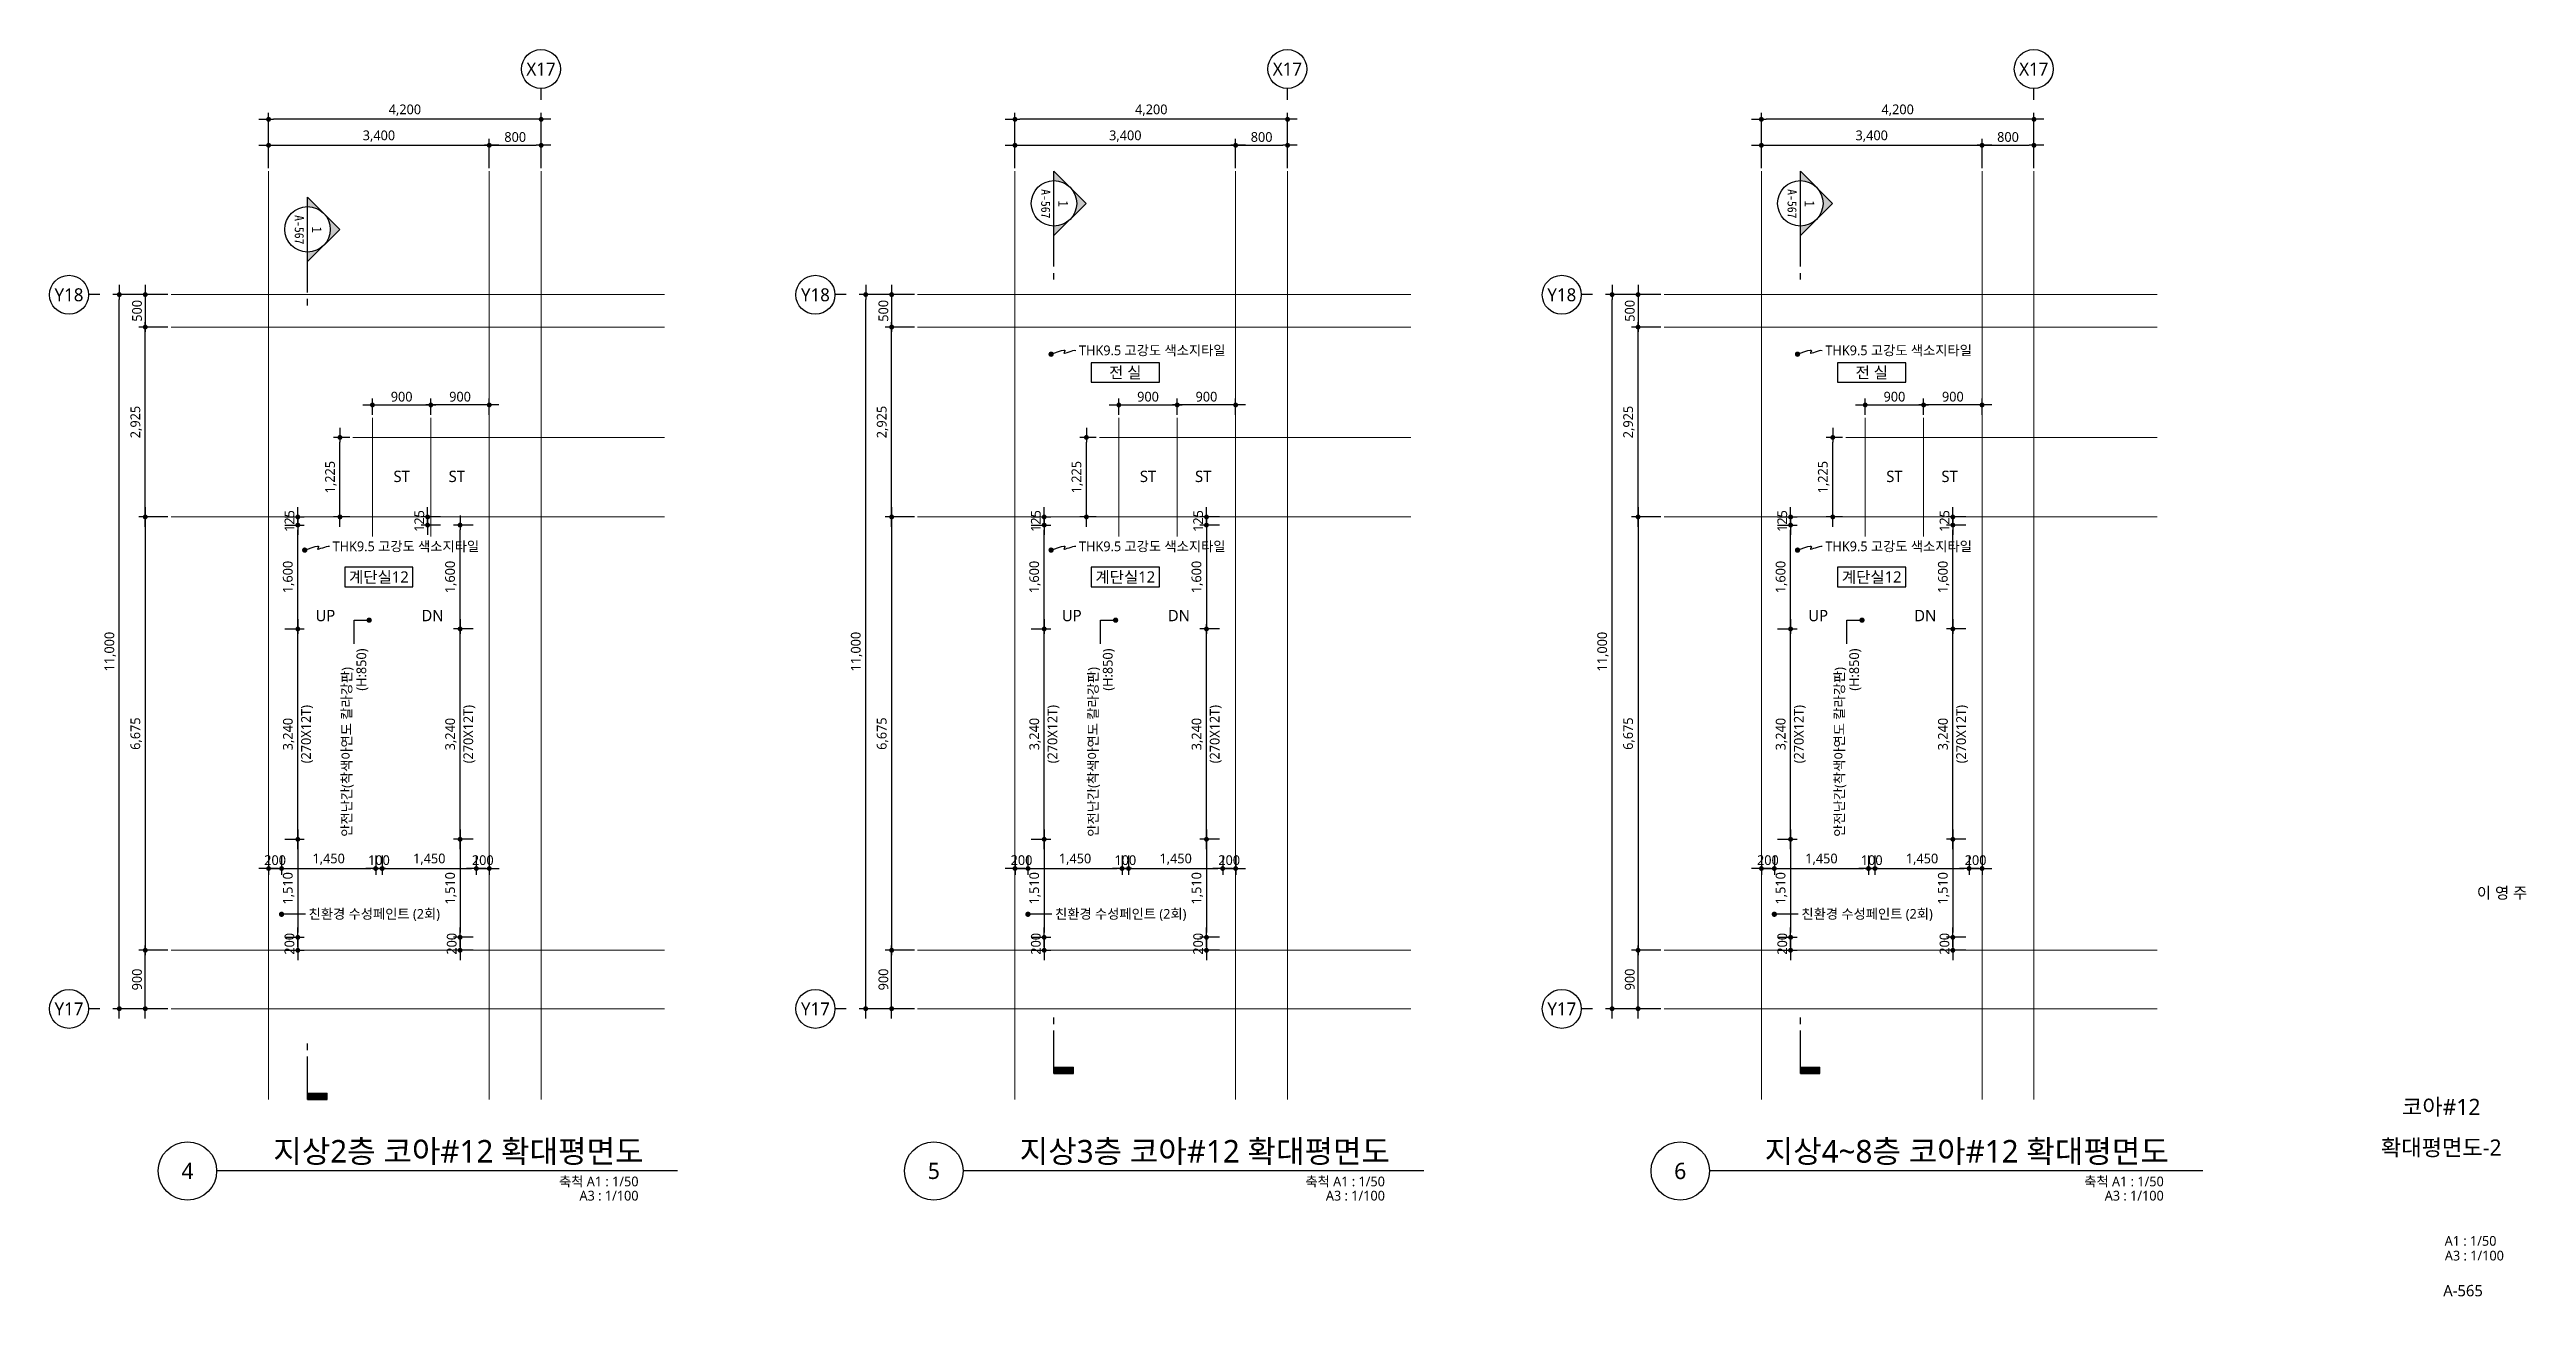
# Model space of a CAD drawing. Header units: millimetres. Extents: x 1467181 to 1850972, y 836037 to 895281.
# Drawn here: x 1770416 to 1808579, y 836037 to 855244 of the extents above; entities that cross this region are included whole.
import ezdxf
from ezdxf.enums import TextEntityAlignment as Align

# ---------------------------------------------------------------- set-up
doc = ezdxf.new("R2010")
doc.units = ezdxf.units.MM
doc.header["$MEASUREMENT"] = 0
doc.linetypes.add('CEN', pattern=[62, 60, -1, 0, -1])
doc.layers.get('0').update_dxf_attribs({"linetype": 'CONTINUOUS'})
for name, color, linetype, lineweight in [('A-AXIS-BUBL', 7, 'CONTINUOUS', 25), ('A-BORD-TEXT', 3, 'CONTINUOUS', 25), ('A-CNTL', 1, 'CEN', 15), ('A-DIMS', 7, 'CONTINUOUS', 25), ('A-MKXS-LEAD', 7, 'CONTINUOUS', 25), ('A-MKXS-MAK1', 3, 'CONTINUOUS', 25), ('A-MKXS-TEXT1', 3, 'CONTINUOUS', 25), ('A-MKXS-TEXT2', 7, 'CONTINUOUS', 25), ('A-MKXX-NAME', 3, 'CONTINUOUS', 25), ('A-MKXX-SYMB', 7, 'CONTINUOUS', 25), ('A-XXXX-SYMB', 7, 'CONTINUOUS', 25), ('A-XXXX-TXT1', 3, 'CONTINUOUS', 25), ('A-XXXX-TXT2', 3, 'CONTINUOUS', 25)]:
    doc.layers.add(name, color=color, linetype=linetype, lineweight=lineweight)
doc.styles.add('HY울릉도L', font='')
doc.styles.add('돋움체', font='')
doc.styles.add('맑은고딕', font='malgun.ttf')
doc.styles.get('HY울릉도L').set_extended_font_data('HYwulM')
doc.styles.get('돋움체').set_extended_font_data('DotumChe')
doc.dimstyles.new('CDIM', dxfattribs={"dimtxt": 3, "dimasz": 1.5, "dimexe": 2, "dimexo": 1, "dimgap": 1, "dimtad": 1, "dimdec": 0, "dimrnd": 0.5, "dimzin": 0, "dimdsep": 32, "dimlunit": 6, "dimtxsty": 'HY울릉도L', "dimblk1": '_CIDOT', "dimblk2": '_CIDOT', "dimsah": 1, "dimcen": 5.5, "dimclrd": 2, "dimclre": 2, "dimclrt": 7, "dimadec": 0, "dimazin": 0, "dimtfac": 1, "dimtdec": 0, "dimtix": 1, "dimtmove": 2, "dimatfit": 1, "dimldrblk": '_CIDOT', "dimfxl": 1, "dimtolj": 1, "dimtzin": 0, "dimlwd": -1, "dimarcsym": 0})

msp = doc.modelspace()

# ---------------------------------------------------------------- texts
at = {"layer": 'A-BORD-TEXT', "style": '맑은고딕'}
for s, height, p in [('이 영 주', 175, (1808591.3, 842165.5)), ('A1 : 1/50', 150, (1808116.5, 836817.8)), ('A3 : 1/100', 150, (1808231.4, 836591)), ('A-565', 175, (1807906.7, 836039.2))]:
    msp.add_text(s, height=height, dxfattribs=at).set_placement(p, align=Align.RIGHT)
for s, p in [('코아#12', (1807265.7, 838955.6)), ('확대평면도-2', (1807265.7, 838330.6))]:
    msp.add_text(s, height=250, dxfattribs=at).set_placement(p, align=Align.MIDDLE_CENTER)
at = {"layer": 'A-MKXS-TEXT1', "style": '맑은고딕'}
for s, p in [('THK9.5 고강도 색소지타일', (1786277.1, 850610.6)), ('THK9.5 고강도 색소지타일', (1797777.1, 850610.6)), ('THK9.5 고강도 색소지타일', (1774777.1, 847592.2)), ('THK9.5 고강도 색소지타일', (1786277.1, 847592.2)), ('THK9.5 고강도 색소지타일', (1797777.1, 847592.2)), ('친환경 수성페인트 (2회)', (1774407.5, 841929.7)), ('친환경 수성페인트 (2회)', (1785907.5, 841929.7)), ('친환경 수성페인트 (2회)', (1797407.5, 841929.7))]:
    msp.add_text(s, height=150, dxfattribs=at).set_placement(p, align=Align.MIDDLE_LEFT)
for s, p in [('안전난간(착색아연도 칼라강판)', (1774992.7, 843117.4)), ('(H:850)', (1775220.2, 845367.8)), ('안전난간(착색아연도 칼라강판)', (1786492.5, 843117.4)), ('(H:850)', (1786720, 845367.8)), ('안전난간(착색아연도 칼라강판)', (1797992.5, 843117.4)), ('(H:850)', (1798220, 845367.8))]:
    msp.add_text(s, height=150, rotation=90, dxfattribs=at).set_placement(p, align=Align.MIDDLE_LEFT)
at = {"layer": 'A-MKXX-NAME', "style": '맑은고딕'}
for s, p in [('전 실', (1786990.7, 850269.4)), ('전 실', (1798490.7, 850269.4)), ('ST', (1775840.7, 848669.4)), ('ST', (1776690.7, 848669.4)), ('ST', (1787340.7, 848669.4)), ('ST', (1788190.7, 848669.4)), ('ST', (1798840.7, 848669.4)), ('ST', (1799690.7, 848669.4)), ('계단실12', (1775490.7, 847119.4)), ('계단실12', (1786990.7, 847119.4)), ('계단실12', (1798490.7, 847119.4)), ('UP', (1774666, 846525.5)), ('DN', (1776316, 846525.5)), ('UP', (1786166, 846525.5)), ('DN', (1787816, 846525.5)), ('UP', (1797666, 846525.5)), ('DN', (1799316, 846525.5))]:
    msp.add_text(s, height=175, dxfattribs=at).set_placement(p, align=Align.MIDDLE_CENTER)
at = {"layer": 'A-XXXX-TXT1', "style": '맑은고딕'}
for s, p in [('지상2층 코아#12 확대평면도', (1779568.7, 837992)), ('지상3층 코아#12 확대평면도', (1791068.7, 837992)), ('지상4~8층 코아#12 확대평면도', (1803068.7, 837992))]:
    msp.add_text(s, height=350, dxfattribs=at).set_placement(p, align=Align.BOTTOM_RIGHT)
for s, p in [('4', (1772540.7, 837969.4)), ('5', (1784040.7, 837969.4)), ('6', (1795540.7, 837969.4))]:
    msp.add_text(s, height=250, dxfattribs=at).set_placement(p, align=Align.MIDDLE)
for s, p in [('축척 A1 : 1/50', (1779490.9, 837883.2)), ('축척 A1 : 1/50', (1790990.9, 837883.2)), ('축척 A1 : 1/50', (1802990.9, 837883.2)), ('A3 : 1/100', (1779490.9, 837664.3)), ('A3 : 1/100', (1790990.9, 837664.3)), ('A3 : 1/100', (1802990.9, 837664.3))]:
    msp.add_text(s, height=150, dxfattribs=at).set_placement(p, align=Align.TOP_RIGHT)

# ---------------------------------------------------------------- blocks, each defined once
blk = doc.blocks.new('_CIDOT')
at = {"color": 0, "linetype": 'ByBlock'}
blk.add_line((2, 0), (-1, 0), dxfattribs=at)
at = {"color": 0, "linetype": 'ByBlock', "const_width": 0.5}
blk.add_lwpolyline([(-0.25, 0, 1), (0.25, 0, 1)], format="xyb", close=True, dxfattribs=at)
blk = doc.blocks.new('*D48')
at = {"layer": 'A-DIMS', "lineweight": -2, "transparency": 16777216}
for p, q in [((-4200, 1950), (-4200, 2400)), ((-800, 1950), (-800, 2400))]:
    blk.add_line(p, q, dxfattribs=at)
at = {"layer": 'A-DIMS', "transparency": 16777216}
blk.add_line((-4125, 2300), (-875, 2300), dxfattribs=at)
at = {"layer": 'A-DIMS', "transparency": 16777216, "xscale": 75, "yscale": 75, "zscale": 75, "rotation": 180}
blk.add_blockref('_CIDOT', (-4200, 2300), dxfattribs=at)
at = {"layer": 'A-DIMS', "transparency": 16777216, "xscale": 75, "yscale": 75, "zscale": 75}
blk.add_blockref('_CIDOT', (-800, 2300), dxfattribs=at)
at = {"layer": 'A-DIMS', "color": 3, "transparency": 16777216, "insert": (-2500, 2440), "char_height": 150, "attachment_point": 5, "style": '맑은고딕'}
blk.add_mtext('\\A1;3,400', dxfattribs=at)
blk = doc.blocks.new('*D49')
at = {"layer": 'A-DIMS', "lineweight": -2, "transparency": 16777216}
for p, q in [((-5750, -3425), (-6200, -3425)), ((-5750, -10100), (-6200, -10100))]:
    blk.add_line(p, q, dxfattribs=at)
at = {"layer": 'A-DIMS', "transparency": 16777216}
blk.add_line((-6100, -3500), (-6100, -10025), dxfattribs=at)
at = {"layer": 'A-DIMS', "transparency": 16777216, "xscale": 75, "yscale": 75, "zscale": 75}
for p, rotation in [((-6100, -3425), 90), ((-6100, -10100), 270)]:
    blk.add_blockref('_CIDOT', p, dxfattribs=dict(at, rotation=rotation))
at = {"layer": 'A-DIMS', "color": 3, "transparency": 16777216, "insert": (-6240, -6763), "char_height": 150, "attachment_point": 5, "rotation": 90, "style": '맑은고딕'}
blk.add_mtext('\\A1;6,675', dxfattribs=at)
blk = doc.blocks.new('*D50')
at = {"layer": 'A-DIMS', "lineweight": -2, "transparency": 16777216}
for p, q in [((-800, 1950), (-800, 2400)), ((0, 1950), (0, 2400))]:
    blk.add_line(p, q, dxfattribs=at)
at = {"layer": 'A-DIMS', "transparency": 16777216}
blk.add_line((-725, 2300), (-75, 2300), dxfattribs=at)
at = {"layer": 'A-DIMS', "transparency": 16777216, "xscale": 75, "yscale": 75, "zscale": 75, "rotation": 180}
blk.add_blockref('_CIDOT', (-800, 2300), dxfattribs=at)
at = {"layer": 'A-DIMS', "transparency": 16777216, "xscale": 75, "yscale": 75, "zscale": 75}
blk.add_blockref('_CIDOT', (0, 2300), dxfattribs=at)
at = {"layer": 'A-DIMS', "color": 3, "transparency": 16777216, "insert": (-400, 2427), "char_height": 150, "attachment_point": 5, "style": '맑은고딕'}
blk.add_mtext('\\A1;800', dxfattribs=at)
blk = doc.blocks.new('*D51')
at = {"layer": 'A-DIMS', "lineweight": -2, "transparency": 16777216}
for p, q in [((-4200, 1950), (-4200, 2800)), ((0, 1950), (0, 2800))]:
    blk.add_line(p, q, dxfattribs=at)
at = {"layer": 'A-DIMS', "transparency": 16777216}
blk.add_line((-75, 2700), (-4125, 2700), dxfattribs=at)
at = {"layer": 'A-DIMS', "transparency": 16777216, "xscale": 75, "yscale": 75, "zscale": 75, "rotation": 180}
blk.add_blockref('_CIDOT', (-4200, 2700), dxfattribs=at)
at = {"layer": 'A-DIMS', "transparency": 16777216, "xscale": 75, "yscale": 75, "zscale": 75}
blk.add_blockref('_CIDOT', (0, 2700), dxfattribs=at)
at = {"layer": 'A-DIMS', "color": 3, "transparency": 16777216, "insert": (-2100, 2840), "char_height": 150, "attachment_point": 5, "style": '맑은고딕'}
blk.add_mtext('\\A1;4,200', dxfattribs=at)
blk = doc.blocks.new('*D52')
at = {"layer": 'A-DIMS', "lineweight": -2, "transparency": 16777216}
for p, q in [((-5750, 0), (-6600, 0)), ((-5750, -11000), (-6600, -11000))]:
    blk.add_line(p, q, dxfattribs=at)
at = {"layer": 'A-DIMS', "transparency": 16777216}
blk.add_line((-6500, -10925), (-6500, -75), dxfattribs=at)
at = {"layer": 'A-DIMS', "transparency": 16777216, "xscale": 75, "yscale": 75, "zscale": 75}
for p, rotation in [((-6500, 0), 90), ((-6500, -11000), 270)]:
    blk.add_blockref('_CIDOT', p, dxfattribs=dict(at, rotation=rotation))
at = {"layer": 'A-DIMS', "color": 3, "transparency": 16777216, "insert": (-6640, -5500), "char_height": 150, "attachment_point": 5, "rotation": 90, "style": '맑은고딕'}
blk.add_mtext('\\A1;11,000', dxfattribs=at)
blk = doc.blocks.new('*D53')
at = {"layer": 'A-DIMS', "lineweight": -2, "transparency": 16777216}
for p, q in [((-5750, 0), (-6200, 0)), ((-5750, -500), (-6200, -500))]:
    blk.add_line(p, q, dxfattribs=at)
at = {"layer": 'A-DIMS', "transparency": 16777216}
blk.add_line((-6100, -75), (-6100, -425), dxfattribs=at)
at = {"layer": 'A-DIMS', "transparency": 16777216, "xscale": 75, "yscale": 75, "zscale": 75}
for p, rotation in [((-6100, 0), 90), ((-6100, -500), 270)]:
    blk.add_blockref('_CIDOT', p, dxfattribs=dict(at, rotation=rotation))
at = {"layer": 'A-DIMS', "color": 3, "transparency": 16777216, "insert": (-6227, -250), "char_height": 150, "attachment_point": 5, "rotation": 90, "style": '맑은고딕'}
blk.add_mtext('\\A1;500', dxfattribs=at)
blk = doc.blocks.new('*D46')
at = {"layer": 'A-DIMS', "lineweight": -2, "transparency": 16777216}
for p, q in [((-5750, -10100), (-6200, -10100)), ((-5750, -11000), (-6200, -11000))]:
    blk.add_line(p, q, dxfattribs=at)
at = {"layer": 'A-DIMS', "transparency": 16777216}
blk.add_line((-6100, -10925), (-6100, -10175), dxfattribs=at)
at = {"layer": 'A-DIMS', "transparency": 16777216, "xscale": 75, "yscale": 75, "zscale": 75}
for p, rotation in [((-6100, -10100), 90), ((-6100, -11000), 270)]:
    blk.add_blockref('_CIDOT', p, dxfattribs=dict(at, rotation=rotation))
at = {"layer": 'A-DIMS', "color": 3, "transparency": 16777216, "insert": (-6227, -10550), "char_height": 150, "attachment_point": 5, "rotation": 90, "style": '맑은고딕'}
blk.add_mtext('\\A1;900', dxfattribs=at)
blk = doc.blocks.new('*D47')
at = {"layer": 'A-DIMS', "lineweight": -2, "transparency": 16777216}
for p, q in [((-5750, -500), (-6200, -500)), ((-5750, -3425), (-6200, -3425))]:
    blk.add_line(p, q, dxfattribs=at)
at = {"layer": 'A-DIMS', "transparency": 16777216}
blk.add_line((-6100, -3350), (-6100, -575), dxfattribs=at)
at = {"layer": 'A-DIMS', "transparency": 16777216, "xscale": 75, "yscale": 75, "zscale": 75}
for p, rotation in [((-6100, -500), 90), ((-6100, -3425), 270)]:
    blk.add_blockref('_CIDOT', p, dxfattribs=dict(at, rotation=rotation))
at = {"layer": 'A-DIMS', "color": 3, "transparency": 16777216, "insert": (-6240, -1963), "char_height": 150, "attachment_point": 5, "rotation": 90, "style": '맑은고딕'}
blk.add_mtext('\\A1;2,925', dxfattribs=at)
blk = doc.blocks.new('*D54')
at = {"layer": 'A-DIMS', "lineweight": -2, "transparency": 16777216}
for p, q in [((-2600, -1850), (-2600, -1600)), ((-1700, -1850), (-1700, -1600))]:
    blk.add_line(p, q, dxfattribs=at)
at = {"layer": 'A-DIMS', "transparency": 16777216}
blk.add_line((-2525, -1700), (-1775, -1700), dxfattribs=at)
at = {"layer": 'A-DIMS', "transparency": 16777216, "xscale": 75, "yscale": 75, "zscale": 75, "rotation": 180}
blk.add_blockref('_CIDOT', (-2600, -1700), dxfattribs=at)
at = {"layer": 'A-DIMS', "transparency": 16777216, "xscale": 75, "yscale": 75, "zscale": 75}
blk.add_blockref('_CIDOT', (-1700, -1700), dxfattribs=at)
at = {"layer": 'A-DIMS', "color": 3, "transparency": 16777216, "insert": (-2150, -1573), "char_height": 150, "attachment_point": 5, "style": '맑은고딕'}
blk.add_mtext('\\A1;900', dxfattribs=at)
blk = doc.blocks.new('*D55')
at = {"layer": 'A-DIMS', "lineweight": -2, "transparency": 16777216}
for p, q in [((-1700, -1850), (-1700, -1600)), ((-800, -1850), (-800, -1600))]:
    blk.add_line(p, q, dxfattribs=at)
at = {"layer": 'A-DIMS', "transparency": 16777216}
blk.add_line((-875, -1700), (-1625, -1700), dxfattribs=at)
at = {"layer": 'A-DIMS', "transparency": 16777216, "xscale": 75, "yscale": 75, "zscale": 75, "rotation": 180}
blk.add_blockref('_CIDOT', (-1700, -1700), dxfattribs=at)
at = {"layer": 'A-DIMS', "transparency": 16777216, "xscale": 75, "yscale": 75, "zscale": 75}
blk.add_blockref('_CIDOT', (-800, -1700), dxfattribs=at)
at = {"layer": 'A-DIMS', "color": 3, "transparency": 16777216, "insert": (-1250, -1573), "char_height": 150, "attachment_point": 5, "style": '맑은고딕'}
blk.add_mtext('\\A1;900', dxfattribs=at)
blk = doc.blocks.new('*D56')
at = {"layer": 'A-DIMS', "lineweight": -2, "transparency": 16777216}
for p, q in [((-2950, -2200), (-3200, -2200)), ((-2950, -3425), (-3200, -3425))]:
    blk.add_line(p, q, dxfattribs=at)
at = {"layer": 'A-DIMS', "transparency": 16777216}
blk.add_line((-3100, -3350), (-3100, -2275), dxfattribs=at)
at = {"layer": 'A-DIMS', "transparency": 16777216, "xscale": 75, "yscale": 75, "zscale": 75}
for p, rotation in [((-3100, -2200), 90), ((-3100, -3425), 270)]:
    blk.add_blockref('_CIDOT', p, dxfattribs=dict(at, rotation=rotation))
at = {"layer": 'A-DIMS', "color": 3, "transparency": 16777216, "insert": (-3240, -2812), "char_height": 150, "attachment_point": 5, "rotation": 90, "style": '맑은고딕'}
blk.add_mtext('\\A1;1,225', dxfattribs=at)
blk = doc.blocks.new('CORE 12- 단면')
at = {"layer": 'A-MKXS-MAK1'}
blk.add_hatch(color=256, dxfattribs=at).paths.add_polyline_path([(22637, 13298), (22637, 13398), (22937, 13398), (22937, 13298)])
h = blk.add_hatch(color=256, dxfattribs=at)
h.paths.add_polyline_path([(22442, -7), (22690, 241, 0.414214), (22690, -254)])
h.paths.add_polyline_path([(22690, 241), (22937, 488), (22937, 343, 0.198912)])
h.paths.add_polyline_path([(22690, -254, 0.198912), (22937, -357), (22937, -502)])
for p, q in [((22637, 13398), (22637, 13298)), ((22937, 13398), (22637, 13398)), ((22937, 13398), (22937, 12735)), ((22937, 13298), (22637, 13298)), ((22937, 12635), (22937, 12535)), ((22937, 1166), (22937, 1066)), ((22937, 966), (22937, -502)), ((22937, 488), (22442, -7)), ((22937, -502), (22442, -7))]:
    blk.add_line(p, q, dxfattribs=at)
blk.add_circle((22937, -7), 350, dxfattribs=at)
at = {"layer": 'A-MKXS-TEXT2', "style": '돋움체'}
for s, height, p in [('1', 150, (22793, -2)), ('A-567', 140, (23065, 0))]:
    blk.add_text(s, height=height, rotation=90, dxfattribs=at).set_placement(p, align=Align.MIDDLE)
blk = doc.blocks.new('*D699')
at = {"layer": 'A-DIMS', "lineweight": -2, "transparency": 16777216}
for p, q in [((1774041, 846319), (1774341, 846319)), ((1774041, 843079), (1774341, 843079))]:
    blk.add_line(p, q, dxfattribs=at)
at = {"layer": 'A-DIMS', "transparency": 16777216}
blk.add_line((1774241, 843154), (1774241, 846244), dxfattribs=at)
at = {"layer": 'A-DIMS', "transparency": 16777216, "xscale": 75, "yscale": 75, "zscale": 75}
for p, rotation in [((1774241, 846319), 90), ((1774241, 843079), 270)]:
    blk.add_blockref('_CIDOT', p, dxfattribs=dict(at, rotation=rotation))
at = {"layer": 'A-DIMS', "color": 3, "transparency": 16777216, "char_height": 150, "attachment_point": 5, "rotation": 90, "style": '맑은고딕'}
for s, insert in [('\\A1;3,240', (1774101, 844699)), ('\\A1;(270X12T)', (1774384, 844699))]:
    blk.add_mtext(s, dxfattribs=dict(at, insert=insert))
blk = doc.blocks.new('*D700')
at = {"layer": 'A-DIMS', "lineweight": -2, "transparency": 16777216}
for p, q in [((1774041, 843079), (1774341, 843079)), ((1774041, 841569), (1774341, 841569))]:
    blk.add_line(p, q, dxfattribs=at)
at = {"layer": 'A-DIMS', "transparency": 16777216}
blk.add_line((1774241, 843004), (1774241, 841644), dxfattribs=at)
at = {"layer": 'A-DIMS', "transparency": 16777216, "xscale": 75, "yscale": 75, "zscale": 75}
for p, rotation in [((1774241, 843079), 90), ((1774241, 841569), 270)]:
    blk.add_blockref('_CIDOT', p, dxfattribs=dict(at, rotation=rotation))
at = {"layer": 'A-DIMS', "color": 3, "transparency": 16777216, "insert": (1774100, 842324), "char_height": 150, "attachment_point": 5, "rotation": 90, "style": '맑은고딕'}
blk.add_mtext('\\A1;1,510', dxfattribs=at)
blk = doc.blocks.new('*D701')
at = {"layer": 'A-DIMS', "lineweight": -2, "transparency": 16777216}
for p, q in [((1774041, 847919), (1774341, 847919)), ((1774041, 846319), (1774341, 846319))]:
    blk.add_line(p, q, dxfattribs=at)
at = {"layer": 'A-DIMS', "transparency": 16777216}
blk.add_line((1774241, 846394), (1774241, 847844), dxfattribs=at)
at = {"layer": 'A-DIMS', "transparency": 16777216, "xscale": 75, "yscale": 75, "zscale": 75}
for p, rotation in [((1774241, 847919), 90), ((1774241, 846319), 270)]:
    blk.add_blockref('_CIDOT', p, dxfattribs=dict(at, rotation=rotation))
at = {"layer": 'A-DIMS', "color": 3, "transparency": 16777216, "insert": (1774100, 847119), "char_height": 150, "attachment_point": 5, "rotation": 90, "style": '맑은고딕'}
blk.add_mtext('\\A1;1,600', dxfattribs=at)
blk = doc.blocks.new('*D702')
at = {"layer": 'A-DIMS', "lineweight": -2, "transparency": 16777216}
for p, q in [((1774041, 848044), (1774341, 848044)), ((1774041, 847919), (1774341, 847919))]:
    blk.add_line(p, q, dxfattribs=at)
at = {"layer": 'A-DIMS', "transparency": 16777216}
for p, q in [((1774241, 848119), (1774241, 848194)), ((1774241, 847919), (1774241, 848044)), ((1774241, 847844), (1774241, 847769))]:
    blk.add_line(p, q, dxfattribs=at)
at = {"layer": 'A-DIMS', "transparency": 16777216, "xscale": 75, "yscale": 75, "zscale": 75}
for p, rotation in [((1774241, 848044), 270), ((1774241, 847919), 90)]:
    blk.add_blockref('_CIDOT', p, dxfattribs=dict(at, rotation=rotation))
at = {"layer": 'A-DIMS', "color": 3, "transparency": 16777216, "insert": (1774113, 847982), "char_height": 150, "attachment_point": 5, "rotation": 90, "style": '맑은고딕'}
blk.add_mtext('\\A1;125', dxfattribs=at)
blk = doc.blocks.new('*D703')
at = {"layer": 'A-DIMS', "lineweight": -2, "transparency": 16777216}
for p, q in [((1774041, 841569), (1774341, 841569)), ((1774041, 841369), (1774341, 841369))]:
    blk.add_line(p, q, dxfattribs=at)
at = {"layer": 'A-DIMS', "transparency": 16777216}
for p, q in [((1774241, 841644), (1774241, 841719)), ((1774241, 841569), (1774241, 841369)), ((1774241, 841294), (1774241, 841219))]:
    blk.add_line(p, q, dxfattribs=at)
at = {"layer": 'A-DIMS', "transparency": 16777216, "xscale": 75, "yscale": 75, "zscale": 75}
for p, rotation in [((1774241, 841569), 270), ((1774241, 841369), 90)]:
    blk.add_blockref('_CIDOT', p, dxfattribs=dict(at, rotation=rotation))
at = {"layer": 'A-DIMS', "color": 3, "transparency": 16777216, "insert": (1774113, 841469), "char_height": 150, "attachment_point": 5, "rotation": 90, "style": '맑은고딕'}
blk.add_mtext('\\A1;200', dxfattribs=at)
blk = doc.blocks.new('*D704')
at = {"layer": 'A-DIMS', "lineweight": -2, "transparency": 16777216}
for p, q in [((1773991, 842829), (1773991, 842529)), ((1775441, 842829), (1775441, 842529))]:
    blk.add_line(p, q, dxfattribs=at)
at = {"layer": 'A-DIMS', "transparency": 16777216}
blk.add_line((1774066, 842629), (1775366, 842629), dxfattribs=at)
at = {"layer": 'A-DIMS', "transparency": 16777216, "xscale": 75, "yscale": 75, "zscale": 75, "rotation": 180}
blk.add_blockref('_CIDOT', (1773991, 842629), dxfattribs=at)
at = {"layer": 'A-DIMS', "transparency": 16777216, "xscale": 75, "yscale": 75, "zscale": 75}
blk.add_blockref('_CIDOT', (1775441, 842629), dxfattribs=at)
at = {"layer": 'A-DIMS', "color": 3, "transparency": 16777216, "insert": (1774716, 842770), "char_height": 150, "attachment_point": 5, "style": '맑은고딕'}
blk.add_mtext('\\A1;1,450', dxfattribs=at)
blk = doc.blocks.new('*D705')
at = {"layer": 'A-DIMS', "lineweight": -2, "transparency": 16777216}
for p, q in [((1773791, 842829), (1773791, 842529)), ((1773991, 842829), (1773991, 842529))]:
    blk.add_line(p, q, dxfattribs=at)
at = {"layer": 'A-DIMS', "transparency": 16777216}
for p, q in [((1773716, 842629), (1773641, 842629)), ((1773791, 842629), (1773991, 842629)), ((1774066, 842629), (1774141, 842629))]:
    blk.add_line(p, q, dxfattribs=at)
at = {"layer": 'A-DIMS', "transparency": 16777216, "xscale": 75, "yscale": 75, "zscale": 75}
blk.add_blockref('_CIDOT', (1773791, 842629), dxfattribs=at)
at = {"layer": 'A-DIMS', "transparency": 16777216, "xscale": 75, "yscale": 75, "zscale": 75, "rotation": 180}
blk.add_blockref('_CIDOT', (1773991, 842629), dxfattribs=at)
at = {"layer": 'A-DIMS', "color": 3, "transparency": 16777216, "insert": (1773891, 842757), "char_height": 150, "attachment_point": 5, "style": '맑은고딕'}
blk.add_mtext('\\A1;200', dxfattribs=at)
blk = doc.blocks.new('*D706')
at = {"layer": 'A-DIMS', "lineweight": -2, "transparency": 16777216}
for p, q in [((1775541, 842829), (1775541, 842529)), ((1776991, 842829), (1776991, 842529))]:
    blk.add_line(p, q, dxfattribs=at)
at = {"layer": 'A-DIMS', "transparency": 16777216}
blk.add_line((1775616, 842629), (1776916, 842629), dxfattribs=at)
at = {"layer": 'A-DIMS', "transparency": 16777216, "xscale": 75, "yscale": 75, "zscale": 75, "rotation": 180}
blk.add_blockref('_CIDOT', (1775541, 842629), dxfattribs=at)
at = {"layer": 'A-DIMS', "transparency": 16777216, "xscale": 75, "yscale": 75, "zscale": 75}
blk.add_blockref('_CIDOT', (1776991, 842629), dxfattribs=at)
at = {"layer": 'A-DIMS', "color": 3, "transparency": 16777216, "insert": (1776266, 842770), "char_height": 150, "attachment_point": 5, "style": '맑은고딕'}
blk.add_mtext('\\A1;1,450', dxfattribs=at)
blk = doc.blocks.new('*D707')
at = {"layer": 'A-DIMS', "lineweight": -2, "transparency": 16777216}
for p, q in [((1775441, 842829), (1775441, 842529)), ((1775541, 842829), (1775541, 842529))]:
    blk.add_line(p, q, dxfattribs=at)
at = {"layer": 'A-DIMS', "transparency": 16777216}
for p, q in [((1775366, 842629), (1775291, 842629)), ((1775441, 842629), (1775541, 842629)), ((1775616, 842629), (1775691, 842629))]:
    blk.add_line(p, q, dxfattribs=at)
at = {"layer": 'A-DIMS', "transparency": 16777216, "xscale": 75, "yscale": 75, "zscale": 75}
blk.add_blockref('_CIDOT', (1775441, 842629), dxfattribs=at)
at = {"layer": 'A-DIMS', "transparency": 16777216, "xscale": 75, "yscale": 75, "zscale": 75, "rotation": 180}
blk.add_blockref('_CIDOT', (1775541, 842629), dxfattribs=at)
at = {"layer": 'A-DIMS', "color": 3, "transparency": 16777216, "insert": (1775491, 842757), "char_height": 150, "attachment_point": 5, "style": '맑은고딕'}
blk.add_mtext('\\A1;100', dxfattribs=at)
blk = doc.blocks.new('*D708')
at = {"layer": 'A-DIMS', "lineweight": -2, "transparency": 16777216}
for p, q in [((1776991, 842829), (1776991, 842529)), ((1777191, 842829), (1777191, 842529))]:
    blk.add_line(p, q, dxfattribs=at)
at = {"layer": 'A-DIMS', "transparency": 16777216}
for p, q in [((1776916, 842629), (1776841, 842629)), ((1776991, 842629), (1777191, 842629)), ((1777266, 842629), (1777341, 842629))]:
    blk.add_line(p, q, dxfattribs=at)
at = {"layer": 'A-DIMS', "transparency": 16777216, "xscale": 75, "yscale": 75, "zscale": 75}
blk.add_blockref('_CIDOT', (1776991, 842629), dxfattribs=at)
at = {"layer": 'A-DIMS', "transparency": 16777216, "xscale": 75, "yscale": 75, "zscale": 75, "rotation": 180}
blk.add_blockref('_CIDOT', (1777191, 842629), dxfattribs=at)
at = {"layer": 'A-DIMS', "color": 3, "transparency": 16777216, "insert": (1777091, 842757), "char_height": 150, "attachment_point": 5, "style": '맑은고딕'}
blk.add_mtext('\\A1;200', dxfattribs=at)
blk = doc.blocks.new('*D709')
at = {"layer": 'A-DIMS', "lineweight": -2, "transparency": 16777216}
for p, q in [((1776941, 846319), (1776641, 846319)), ((1776941, 843079), (1776641, 843079))]:
    blk.add_line(p, q, dxfattribs=at)
at = {"layer": 'A-DIMS', "transparency": 16777216}
blk.add_line((1776741, 843154), (1776741, 846244), dxfattribs=at)
at = {"layer": 'A-DIMS', "transparency": 16777216, "xscale": 75, "yscale": 75, "zscale": 75}
for p, rotation in [((1776741, 846319), 90), ((1776741, 843079), 270)]:
    blk.add_blockref('_CIDOT', p, dxfattribs=dict(at, rotation=rotation))
at = {"layer": 'A-DIMS', "color": 3, "transparency": 16777216, "char_height": 150, "attachment_point": 5, "rotation": 90, "style": '맑은고딕'}
for s, insert in [('\\A1;3,240', (1776601, 844699)), ('\\A1;(270X12T)', (1776884, 844699))]:
    blk.add_mtext(s, dxfattribs=dict(at, insert=insert))
blk = doc.blocks.new('*D710')
at = {"layer": 'A-DIMS', "lineweight": -2, "transparency": 16777216}
for p, q in [((1776941, 843079), (1776641, 843079)), ((1776941, 841569), (1776641, 841569))]:
    blk.add_line(p, q, dxfattribs=at)
at = {"layer": 'A-DIMS', "transparency": 16777216}
blk.add_line((1776741, 843004), (1776741, 841644), dxfattribs=at)
at = {"layer": 'A-DIMS', "transparency": 16777216, "xscale": 75, "yscale": 75, "zscale": 75}
for p, rotation in [((1776741, 843079), 90), ((1776741, 841569), 270)]:
    blk.add_blockref('_CIDOT', p, dxfattribs=dict(at, rotation=rotation))
at = {"layer": 'A-DIMS', "color": 3, "transparency": 16777216, "insert": (1776600, 842324), "char_height": 150, "attachment_point": 5, "rotation": 90, "style": '맑은고딕'}
blk.add_mtext('\\A1;1,510', dxfattribs=at)
blk = doc.blocks.new('*D711')
at = {"layer": 'A-DIMS', "lineweight": -2, "transparency": 16777216}
for p, q in [((1776441, 848044), (1776141, 848044)), ((1776441, 847919), (1776141, 847919))]:
    blk.add_line(p, q, dxfattribs=at)
at = {"layer": 'A-DIMS', "transparency": 16777216}
for p, q in [((1776241, 848119), (1776241, 848194)), ((1776241, 847919), (1776241, 848044)), ((1776241, 847844), (1776241, 847769))]:
    blk.add_line(p, q, dxfattribs=at)
at = {"layer": 'A-DIMS', "transparency": 16777216, "xscale": 75, "yscale": 75, "zscale": 75}
for p, rotation in [((1776241, 848044), 270), ((1776241, 847919), 90)]:
    blk.add_blockref('_CIDOT', p, dxfattribs=dict(at, rotation=rotation))
at = {"layer": 'A-DIMS', "color": 3, "transparency": 16777216, "insert": (1776113, 847982), "char_height": 150, "attachment_point": 5, "rotation": 90, "style": '맑은고딕'}
blk.add_mtext('\\A1;125', dxfattribs=at)
blk = doc.blocks.new('*D712')
at = {"layer": 'A-DIMS', "lineweight": -2, "transparency": 16777216}
for p, q in [((1776941, 841569), (1776641, 841569)), ((1776941, 841369), (1776641, 841369))]:
    blk.add_line(p, q, dxfattribs=at)
at = {"layer": 'A-DIMS', "transparency": 16777216}
for p, q in [((1776741, 841644), (1776741, 841719)), ((1776741, 841569), (1776741, 841369)), ((1776741, 841294), (1776741, 841219))]:
    blk.add_line(p, q, dxfattribs=at)
at = {"layer": 'A-DIMS', "transparency": 16777216, "xscale": 75, "yscale": 75, "zscale": 75}
for p, rotation in [((1776741, 841569), 270), ((1776741, 841369), 90)]:
    blk.add_blockref('_CIDOT', p, dxfattribs=dict(at, rotation=rotation))
at = {"layer": 'A-DIMS', "color": 3, "transparency": 16777216, "insert": (1776613, 841469), "char_height": 150, "attachment_point": 5, "rotation": 90, "style": '맑은고딕'}
blk.add_mtext('\\A1;200', dxfattribs=at)
blk = doc.blocks.new('*D713')
at = {"layer": 'A-DIMS', "lineweight": -2, "transparency": 16777216}
for p, q in [((1785541, 846319), (1785841, 846319)), ((1785541, 843079), (1785841, 843079))]:
    blk.add_line(p, q, dxfattribs=at)
at = {"layer": 'A-DIMS', "transparency": 16777216}
blk.add_line((1785741, 843154), (1785741, 846244), dxfattribs=at)
at = {"layer": 'A-DIMS', "transparency": 16777216, "xscale": 75, "yscale": 75, "zscale": 75}
for p, rotation in [((1785741, 846319), 90), ((1785741, 843079), 270)]:
    blk.add_blockref('_CIDOT', p, dxfattribs=dict(at, rotation=rotation))
at = {"layer": 'A-DIMS', "color": 3, "transparency": 16777216, "char_height": 150, "attachment_point": 5, "rotation": 90, "style": '맑은고딕'}
for s, insert in [('\\A1;3,240', (1785601, 844699)), ('\\A1;(270X12T)', (1785884, 844699))]:
    blk.add_mtext(s, dxfattribs=dict(at, insert=insert))
blk = doc.blocks.new('*D714')
at = {"layer": 'A-DIMS', "lineweight": -2, "transparency": 16777216}
for p, q in [((1785541, 843079), (1785841, 843079)), ((1785541, 841569), (1785841, 841569))]:
    blk.add_line(p, q, dxfattribs=at)
at = {"layer": 'A-DIMS', "transparency": 16777216}
blk.add_line((1785741, 843004), (1785741, 841644), dxfattribs=at)
at = {"layer": 'A-DIMS', "transparency": 16777216, "xscale": 75, "yscale": 75, "zscale": 75}
for p, rotation in [((1785741, 843079), 90), ((1785741, 841569), 270)]:
    blk.add_blockref('_CIDOT', p, dxfattribs=dict(at, rotation=rotation))
at = {"layer": 'A-DIMS', "color": 3, "transparency": 16777216, "insert": (1785600, 842324), "char_height": 150, "attachment_point": 5, "rotation": 90, "style": '맑은고딕'}
blk.add_mtext('\\A1;1,510', dxfattribs=at)
blk = doc.blocks.new('*D715')
at = {"layer": 'A-DIMS', "lineweight": -2, "transparency": 16777216}
for p, q in [((1785541, 847919), (1785841, 847919)), ((1785541, 846319), (1785841, 846319))]:
    blk.add_line(p, q, dxfattribs=at)
at = {"layer": 'A-DIMS', "transparency": 16777216}
blk.add_line((1785741, 846394), (1785741, 847844), dxfattribs=at)
at = {"layer": 'A-DIMS', "transparency": 16777216, "xscale": 75, "yscale": 75, "zscale": 75}
for p, rotation in [((1785741, 847919), 90), ((1785741, 846319), 270)]:
    blk.add_blockref('_CIDOT', p, dxfattribs=dict(at, rotation=rotation))
at = {"layer": 'A-DIMS', "color": 3, "transparency": 16777216, "insert": (1785600, 847119), "char_height": 150, "attachment_point": 5, "rotation": 90, "style": '맑은고딕'}
blk.add_mtext('\\A1;1,600', dxfattribs=at)
blk = doc.blocks.new('*D716')
at = {"layer": 'A-DIMS', "lineweight": -2, "transparency": 16777216}
for p, q in [((1785541, 848044), (1785841, 848044)), ((1785541, 847919), (1785841, 847919))]:
    blk.add_line(p, q, dxfattribs=at)
at = {"layer": 'A-DIMS', "transparency": 16777216}
for p, q in [((1785741, 848119), (1785741, 848194)), ((1785741, 847919), (1785741, 848044)), ((1785741, 847844), (1785741, 847769))]:
    blk.add_line(p, q, dxfattribs=at)
at = {"layer": 'A-DIMS', "transparency": 16777216, "xscale": 75, "yscale": 75, "zscale": 75}
for p, rotation in [((1785741, 848044), 270), ((1785741, 847919), 90)]:
    blk.add_blockref('_CIDOT', p, dxfattribs=dict(at, rotation=rotation))
at = {"layer": 'A-DIMS', "color": 3, "transparency": 16777216, "insert": (1785613, 847982), "char_height": 150, "attachment_point": 5, "rotation": 90, "style": '맑은고딕'}
blk.add_mtext('\\A1;125', dxfattribs=at)
blk = doc.blocks.new('*D717')
at = {"layer": 'A-DIMS', "lineweight": -2, "transparency": 16777216}
for p, q in [((1785541, 841569), (1785841, 841569)), ((1785541, 841369), (1785841, 841369))]:
    blk.add_line(p, q, dxfattribs=at)
at = {"layer": 'A-DIMS', "transparency": 16777216}
for p, q in [((1785741, 841644), (1785741, 841719)), ((1785741, 841569), (1785741, 841369)), ((1785741, 841294), (1785741, 841219))]:
    blk.add_line(p, q, dxfattribs=at)
at = {"layer": 'A-DIMS', "transparency": 16777216, "xscale": 75, "yscale": 75, "zscale": 75}
for p, rotation in [((1785741, 841569), 270), ((1785741, 841369), 90)]:
    blk.add_blockref('_CIDOT', p, dxfattribs=dict(at, rotation=rotation))
at = {"layer": 'A-DIMS', "color": 3, "transparency": 16777216, "insert": (1785613, 841469), "char_height": 150, "attachment_point": 5, "rotation": 90, "style": '맑은고딕'}
blk.add_mtext('\\A1;200', dxfattribs=at)
blk = doc.blocks.new('*D718')
at = {"layer": 'A-DIMS', "lineweight": -2, "transparency": 16777216}
for p, q in [((1785491, 842829), (1785491, 842529)), ((1786941, 842829), (1786941, 842529))]:
    blk.add_line(p, q, dxfattribs=at)
at = {"layer": 'A-DIMS', "transparency": 16777216}
blk.add_line((1785566, 842629), (1786866, 842629), dxfattribs=at)
at = {"layer": 'A-DIMS', "transparency": 16777216, "xscale": 75, "yscale": 75, "zscale": 75, "rotation": 180}
blk.add_blockref('_CIDOT', (1785491, 842629), dxfattribs=at)
at = {"layer": 'A-DIMS', "transparency": 16777216, "xscale": 75, "yscale": 75, "zscale": 75}
blk.add_blockref('_CIDOT', (1786941, 842629), dxfattribs=at)
at = {"layer": 'A-DIMS', "color": 3, "transparency": 16777216, "insert": (1786216, 842770), "char_height": 150, "attachment_point": 5, "style": '맑은고딕'}
blk.add_mtext('\\A1;1,450', dxfattribs=at)
blk = doc.blocks.new('*D719')
at = {"layer": 'A-DIMS', "lineweight": -2, "transparency": 16777216}
for p, q in [((1785291, 842829), (1785291, 842529)), ((1785491, 842829), (1785491, 842529))]:
    blk.add_line(p, q, dxfattribs=at)
at = {"layer": 'A-DIMS', "transparency": 16777216}
for p, q in [((1785216, 842629), (1785141, 842629)), ((1785291, 842629), (1785491, 842629)), ((1785566, 842629), (1785641, 842629))]:
    blk.add_line(p, q, dxfattribs=at)
at = {"layer": 'A-DIMS', "transparency": 16777216, "xscale": 75, "yscale": 75, "zscale": 75}
blk.add_blockref('_CIDOT', (1785291, 842629), dxfattribs=at)
at = {"layer": 'A-DIMS', "transparency": 16777216, "xscale": 75, "yscale": 75, "zscale": 75, "rotation": 180}
blk.add_blockref('_CIDOT', (1785491, 842629), dxfattribs=at)
at = {"layer": 'A-DIMS', "color": 3, "transparency": 16777216, "insert": (1785391, 842757), "char_height": 150, "attachment_point": 5, "style": '맑은고딕'}
blk.add_mtext('\\A1;200', dxfattribs=at)
blk = doc.blocks.new('*D720')
at = {"layer": 'A-DIMS', "lineweight": -2, "transparency": 16777216}
for p, q in [((1787041, 842829), (1787041, 842529)), ((1788491, 842829), (1788491, 842529))]:
    blk.add_line(p, q, dxfattribs=at)
at = {"layer": 'A-DIMS', "transparency": 16777216}
blk.add_line((1787116, 842629), (1788416, 842629), dxfattribs=at)
at = {"layer": 'A-DIMS', "transparency": 16777216, "xscale": 75, "yscale": 75, "zscale": 75, "rotation": 180}
blk.add_blockref('_CIDOT', (1787041, 842629), dxfattribs=at)
at = {"layer": 'A-DIMS', "transparency": 16777216, "xscale": 75, "yscale": 75, "zscale": 75}
blk.add_blockref('_CIDOT', (1788491, 842629), dxfattribs=at)
at = {"layer": 'A-DIMS', "color": 3, "transparency": 16777216, "insert": (1787766, 842770), "char_height": 150, "attachment_point": 5, "style": '맑은고딕'}
blk.add_mtext('\\A1;1,450', dxfattribs=at)
blk = doc.blocks.new('*D721')
at = {"layer": 'A-DIMS', "lineweight": -2, "transparency": 16777216}
for p, q in [((1786941, 842829), (1786941, 842529)), ((1787041, 842829), (1787041, 842529))]:
    blk.add_line(p, q, dxfattribs=at)
at = {"layer": 'A-DIMS', "transparency": 16777216}
for p, q in [((1786866, 842629), (1786791, 842629)), ((1786941, 842629), (1787041, 842629)), ((1787116, 842629), (1787191, 842629))]:
    blk.add_line(p, q, dxfattribs=at)
at = {"layer": 'A-DIMS', "transparency": 16777216, "xscale": 75, "yscale": 75, "zscale": 75}
blk.add_blockref('_CIDOT', (1786941, 842629), dxfattribs=at)
at = {"layer": 'A-DIMS', "transparency": 16777216, "xscale": 75, "yscale": 75, "zscale": 75, "rotation": 180}
blk.add_blockref('_CIDOT', (1787041, 842629), dxfattribs=at)
at = {"layer": 'A-DIMS', "color": 3, "transparency": 16777216, "insert": (1786991, 842757), "char_height": 150, "attachment_point": 5, "style": '맑은고딕'}
blk.add_mtext('\\A1;100', dxfattribs=at)
blk = doc.blocks.new('*D722')
at = {"layer": 'A-DIMS', "lineweight": -2, "transparency": 16777216}
for p, q in [((1788491, 842829), (1788491, 842529)), ((1788691, 842829), (1788691, 842529))]:
    blk.add_line(p, q, dxfattribs=at)
at = {"layer": 'A-DIMS', "transparency": 16777216}
for p, q in [((1788416, 842629), (1788341, 842629)), ((1788491, 842629), (1788691, 842629)), ((1788766, 842629), (1788841, 842629))]:
    blk.add_line(p, q, dxfattribs=at)
at = {"layer": 'A-DIMS', "transparency": 16777216, "xscale": 75, "yscale": 75, "zscale": 75}
blk.add_blockref('_CIDOT', (1788491, 842629), dxfattribs=at)
at = {"layer": 'A-DIMS', "transparency": 16777216, "xscale": 75, "yscale": 75, "zscale": 75, "rotation": 180}
blk.add_blockref('_CIDOT', (1788691, 842629), dxfattribs=at)
at = {"layer": 'A-DIMS', "color": 3, "transparency": 16777216, "insert": (1788591, 842757), "char_height": 150, "attachment_point": 5, "style": '맑은고딕'}
blk.add_mtext('\\A1;200', dxfattribs=at)
blk = doc.blocks.new('*D723')
at = {"layer": 'A-DIMS', "lineweight": -2, "transparency": 16777216}
for p, q in [((1788441, 846319), (1788141, 846319)), ((1788441, 843079), (1788141, 843079))]:
    blk.add_line(p, q, dxfattribs=at)
at = {"layer": 'A-DIMS', "transparency": 16777216}
blk.add_line((1788241, 843154), (1788241, 846244), dxfattribs=at)
at = {"layer": 'A-DIMS', "transparency": 16777216, "xscale": 75, "yscale": 75, "zscale": 75}
for p, rotation in [((1788241, 846319), 90), ((1788241, 843079), 270)]:
    blk.add_blockref('_CIDOT', p, dxfattribs=dict(at, rotation=rotation))
at = {"layer": 'A-DIMS', "color": 3, "transparency": 16777216, "char_height": 150, "attachment_point": 5, "rotation": 90, "style": '맑은고딕'}
for s, insert in [('\\A1;3,240', (1788101, 844699)), ('\\A1;(270X12T)', (1788384, 844699))]:
    blk.add_mtext(s, dxfattribs=dict(at, insert=insert))
blk = doc.blocks.new('*D724')
at = {"layer": 'A-DIMS', "lineweight": -2, "transparency": 16777216}
for p, q in [((1788441, 843079), (1788141, 843079)), ((1788441, 841569), (1788141, 841569))]:
    blk.add_line(p, q, dxfattribs=at)
at = {"layer": 'A-DIMS', "transparency": 16777216}
blk.add_line((1788241, 843004), (1788241, 841644), dxfattribs=at)
at = {"layer": 'A-DIMS', "transparency": 16777216, "xscale": 75, "yscale": 75, "zscale": 75}
for p, rotation in [((1788241, 843079), 90), ((1788241, 841569), 270)]:
    blk.add_blockref('_CIDOT', p, dxfattribs=dict(at, rotation=rotation))
at = {"layer": 'A-DIMS', "color": 3, "transparency": 16777216, "insert": (1788100, 842324), "char_height": 150, "attachment_point": 5, "rotation": 90, "style": '맑은고딕'}
blk.add_mtext('\\A1;1,510', dxfattribs=at)
blk = doc.blocks.new('*D725')
at = {"layer": 'A-DIMS', "lineweight": -2, "transparency": 16777216}
for p, q in [((1788441, 848044), (1788141, 848044)), ((1788441, 847919), (1788141, 847919))]:
    blk.add_line(p, q, dxfattribs=at)
at = {"layer": 'A-DIMS', "transparency": 16777216}
for p, q in [((1788241, 848119), (1788241, 848194)), ((1788241, 847919), (1788241, 848044)), ((1788241, 847844), (1788241, 847769))]:
    blk.add_line(p, q, dxfattribs=at)
at = {"layer": 'A-DIMS', "transparency": 16777216, "xscale": 75, "yscale": 75, "zscale": 75}
for p, rotation in [((1788241, 848044), 270), ((1788241, 847919), 90)]:
    blk.add_blockref('_CIDOT', p, dxfattribs=dict(at, rotation=rotation))
at = {"layer": 'A-DIMS', "color": 3, "transparency": 16777216, "insert": (1788113, 847982), "char_height": 150, "attachment_point": 5, "rotation": 90, "style": '맑은고딕'}
blk.add_mtext('\\A1;125', dxfattribs=at)
blk = doc.blocks.new('*D726')
at = {"layer": 'A-DIMS', "lineweight": -2, "transparency": 16777216}
for p, q in [((1788441, 841569), (1788141, 841569)), ((1788441, 841369), (1788141, 841369))]:
    blk.add_line(p, q, dxfattribs=at)
at = {"layer": 'A-DIMS', "transparency": 16777216}
for p, q in [((1788241, 841644), (1788241, 841719)), ((1788241, 841569), (1788241, 841369)), ((1788241, 841294), (1788241, 841219))]:
    blk.add_line(p, q, dxfattribs=at)
at = {"layer": 'A-DIMS', "transparency": 16777216, "xscale": 75, "yscale": 75, "zscale": 75}
for p, rotation in [((1788241, 841569), 270), ((1788241, 841369), 90)]:
    blk.add_blockref('_CIDOT', p, dxfattribs=dict(at, rotation=rotation))
at = {"layer": 'A-DIMS', "color": 3, "transparency": 16777216, "insert": (1788113, 841469), "char_height": 150, "attachment_point": 5, "rotation": 90, "style": '맑은고딕'}
blk.add_mtext('\\A1;200', dxfattribs=at)
blk = doc.blocks.new('*D727')
at = {"layer": 'A-DIMS', "lineweight": -2, "transparency": 16777216}
for p, q in [((1797041, 846319), (1797341, 846319)), ((1797041, 843079), (1797341, 843079))]:
    blk.add_line(p, q, dxfattribs=at)
at = {"layer": 'A-DIMS', "transparency": 16777216}
blk.add_line((1797241, 843154), (1797241, 846244), dxfattribs=at)
at = {"layer": 'A-DIMS', "transparency": 16777216, "xscale": 75, "yscale": 75, "zscale": 75}
for p, rotation in [((1797241, 846319), 90), ((1797241, 843079), 270)]:
    blk.add_blockref('_CIDOT', p, dxfattribs=dict(at, rotation=rotation))
at = {"layer": 'A-DIMS', "color": 3, "transparency": 16777216, "char_height": 150, "attachment_point": 5, "rotation": 90, "style": '맑은고딕'}
for s, insert in [('\\A1;3,240', (1797101, 844699)), ('\\A1;(270X12T)', (1797384, 844699))]:
    blk.add_mtext(s, dxfattribs=dict(at, insert=insert))
blk = doc.blocks.new('*D728')
at = {"layer": 'A-DIMS', "lineweight": -2, "transparency": 16777216}
for p, q in [((1797041, 843079), (1797341, 843079)), ((1797041, 841569), (1797341, 841569))]:
    blk.add_line(p, q, dxfattribs=at)
at = {"layer": 'A-DIMS', "transparency": 16777216}
blk.add_line((1797241, 843004), (1797241, 841644), dxfattribs=at)
at = {"layer": 'A-DIMS', "transparency": 16777216, "xscale": 75, "yscale": 75, "zscale": 75}
for p, rotation in [((1797241, 843079), 90), ((1797241, 841569), 270)]:
    blk.add_blockref('_CIDOT', p, dxfattribs=dict(at, rotation=rotation))
at = {"layer": 'A-DIMS', "color": 3, "transparency": 16777216, "insert": (1797100, 842324), "char_height": 150, "attachment_point": 5, "rotation": 90, "style": '맑은고딕'}
blk.add_mtext('\\A1;1,510', dxfattribs=at)
blk = doc.blocks.new('*D729')
at = {"layer": 'A-DIMS', "lineweight": -2, "transparency": 16777216}
for p, q in [((1797041, 847919), (1797341, 847919)), ((1797041, 846319), (1797341, 846319))]:
    blk.add_line(p, q, dxfattribs=at)
at = {"layer": 'A-DIMS', "transparency": 16777216}
blk.add_line((1797241, 846394), (1797241, 847844), dxfattribs=at)
at = {"layer": 'A-DIMS', "transparency": 16777216, "xscale": 75, "yscale": 75, "zscale": 75}
for p, rotation in [((1797241, 847919), 90), ((1797241, 846319), 270)]:
    blk.add_blockref('_CIDOT', p, dxfattribs=dict(at, rotation=rotation))
at = {"layer": 'A-DIMS', "color": 3, "transparency": 16777216, "insert": (1797100, 847119), "char_height": 150, "attachment_point": 5, "rotation": 90, "style": '맑은고딕'}
blk.add_mtext('\\A1;1,600', dxfattribs=at)
blk = doc.blocks.new('*D730')
at = {"layer": 'A-DIMS', "lineweight": -2, "transparency": 16777216}
for p, q in [((1797041, 848044), (1797341, 848044)), ((1797041, 847919), (1797341, 847919))]:
    blk.add_line(p, q, dxfattribs=at)
at = {"layer": 'A-DIMS', "transparency": 16777216}
for p, q in [((1797241, 848119), (1797241, 848194)), ((1797241, 847919), (1797241, 848044)), ((1797241, 847844), (1797241, 847769))]:
    blk.add_line(p, q, dxfattribs=at)
at = {"layer": 'A-DIMS', "transparency": 16777216, "xscale": 75, "yscale": 75, "zscale": 75}
for p, rotation in [((1797241, 848044), 270), ((1797241, 847919), 90)]:
    blk.add_blockref('_CIDOT', p, dxfattribs=dict(at, rotation=rotation))
at = {"layer": 'A-DIMS', "color": 3, "transparency": 16777216, "insert": (1797113, 847982), "char_height": 150, "attachment_point": 5, "rotation": 90, "style": '맑은고딕'}
blk.add_mtext('\\A1;125', dxfattribs=at)
blk = doc.blocks.new('*D731')
at = {"layer": 'A-DIMS', "lineweight": -2, "transparency": 16777216}
for p, q in [((1797041, 841569), (1797341, 841569)), ((1797041, 841369), (1797341, 841369))]:
    blk.add_line(p, q, dxfattribs=at)
at = {"layer": 'A-DIMS', "transparency": 16777216}
for p, q in [((1797241, 841644), (1797241, 841719)), ((1797241, 841569), (1797241, 841369)), ((1797241, 841294), (1797241, 841219))]:
    blk.add_line(p, q, dxfattribs=at)
at = {"layer": 'A-DIMS', "transparency": 16777216, "xscale": 75, "yscale": 75, "zscale": 75}
for p, rotation in [((1797241, 841569), 270), ((1797241, 841369), 90)]:
    blk.add_blockref('_CIDOT', p, dxfattribs=dict(at, rotation=rotation))
at = {"layer": 'A-DIMS', "color": 3, "transparency": 16777216, "insert": (1797113, 841469), "char_height": 150, "attachment_point": 5, "rotation": 90, "style": '맑은고딕'}
blk.add_mtext('\\A1;200', dxfattribs=at)
blk = doc.blocks.new('*D732')
at = {"layer": 'A-DIMS', "lineweight": -2, "transparency": 16777216}
for p, q in [((1796991, 842829), (1796991, 842529)), ((1798441, 842829), (1798441, 842529))]:
    blk.add_line(p, q, dxfattribs=at)
at = {"layer": 'A-DIMS', "transparency": 16777216}
blk.add_line((1797066, 842629), (1798366, 842629), dxfattribs=at)
at = {"layer": 'A-DIMS', "transparency": 16777216, "xscale": 75, "yscale": 75, "zscale": 75, "rotation": 180}
blk.add_blockref('_CIDOT', (1796991, 842629), dxfattribs=at)
at = {"layer": 'A-DIMS', "transparency": 16777216, "xscale": 75, "yscale": 75, "zscale": 75}
blk.add_blockref('_CIDOT', (1798441, 842629), dxfattribs=at)
at = {"layer": 'A-DIMS', "color": 3, "transparency": 16777216, "insert": (1797716, 842770), "char_height": 150, "attachment_point": 5, "style": '맑은고딕'}
blk.add_mtext('\\A1;1,450', dxfattribs=at)
blk = doc.blocks.new('*D733')
at = {"layer": 'A-DIMS', "lineweight": -2, "transparency": 16777216}
for p, q in [((1796791, 842829), (1796791, 842529)), ((1796991, 842829), (1796991, 842529))]:
    blk.add_line(p, q, dxfattribs=at)
at = {"layer": 'A-DIMS', "transparency": 16777216}
for p, q in [((1796716, 842629), (1796641, 842629)), ((1796791, 842629), (1796991, 842629)), ((1797066, 842629), (1797141, 842629))]:
    blk.add_line(p, q, dxfattribs=at)
at = {"layer": 'A-DIMS', "transparency": 16777216, "xscale": 75, "yscale": 75, "zscale": 75}
blk.add_blockref('_CIDOT', (1796791, 842629), dxfattribs=at)
at = {"layer": 'A-DIMS', "transparency": 16777216, "xscale": 75, "yscale": 75, "zscale": 75, "rotation": 180}
blk.add_blockref('_CIDOT', (1796991, 842629), dxfattribs=at)
at = {"layer": 'A-DIMS', "color": 3, "transparency": 16777216, "insert": (1796891, 842757), "char_height": 150, "attachment_point": 5, "style": '맑은고딕'}
blk.add_mtext('\\A1;200', dxfattribs=at)
blk = doc.blocks.new('*D734')
at = {"layer": 'A-DIMS', "lineweight": -2, "transparency": 16777216}
for p, q in [((1798541, 842829), (1798541, 842529)), ((1799991, 842829), (1799991, 842529))]:
    blk.add_line(p, q, dxfattribs=at)
at = {"layer": 'A-DIMS', "transparency": 16777216}
blk.add_line((1798616, 842629), (1799916, 842629), dxfattribs=at)
at = {"layer": 'A-DIMS', "transparency": 16777216, "xscale": 75, "yscale": 75, "zscale": 75, "rotation": 180}
blk.add_blockref('_CIDOT', (1798541, 842629), dxfattribs=at)
at = {"layer": 'A-DIMS', "transparency": 16777216, "xscale": 75, "yscale": 75, "zscale": 75}
blk.add_blockref('_CIDOT', (1799991, 842629), dxfattribs=at)
at = {"layer": 'A-DIMS', "color": 3, "transparency": 16777216, "insert": (1799266, 842770), "char_height": 150, "attachment_point": 5, "style": '맑은고딕'}
blk.add_mtext('\\A1;1,450', dxfattribs=at)
blk = doc.blocks.new('*D735')
at = {"layer": 'A-DIMS', "lineweight": -2, "transparency": 16777216}
for p, q in [((1798441, 842829), (1798441, 842529)), ((1798541, 842829), (1798541, 842529))]:
    blk.add_line(p, q, dxfattribs=at)
at = {"layer": 'A-DIMS', "transparency": 16777216}
for p, q in [((1798366, 842629), (1798291, 842629)), ((1798441, 842629), (1798541, 842629)), ((1798616, 842629), (1798691, 842629))]:
    blk.add_line(p, q, dxfattribs=at)
at = {"layer": 'A-DIMS', "transparency": 16777216, "xscale": 75, "yscale": 75, "zscale": 75}
blk.add_blockref('_CIDOT', (1798441, 842629), dxfattribs=at)
at = {"layer": 'A-DIMS', "transparency": 16777216, "xscale": 75, "yscale": 75, "zscale": 75, "rotation": 180}
blk.add_blockref('_CIDOT', (1798541, 842629), dxfattribs=at)
at = {"layer": 'A-DIMS', "color": 3, "transparency": 16777216, "insert": (1798491, 842757), "char_height": 150, "attachment_point": 5, "style": '맑은고딕'}
blk.add_mtext('\\A1;100', dxfattribs=at)
blk = doc.blocks.new('*D736')
at = {"layer": 'A-DIMS', "lineweight": -2, "transparency": 16777216}
for p, q in [((1799991, 842829), (1799991, 842529)), ((1800191, 842829), (1800191, 842529))]:
    blk.add_line(p, q, dxfattribs=at)
at = {"layer": 'A-DIMS', "transparency": 16777216}
for p, q in [((1799916, 842629), (1799841, 842629)), ((1799991, 842629), (1800191, 842629)), ((1800266, 842629), (1800341, 842629))]:
    blk.add_line(p, q, dxfattribs=at)
at = {"layer": 'A-DIMS', "transparency": 16777216, "xscale": 75, "yscale": 75, "zscale": 75}
blk.add_blockref('_CIDOT', (1799991, 842629), dxfattribs=at)
at = {"layer": 'A-DIMS', "transparency": 16777216, "xscale": 75, "yscale": 75, "zscale": 75, "rotation": 180}
blk.add_blockref('_CIDOT', (1800191, 842629), dxfattribs=at)
at = {"layer": 'A-DIMS', "color": 3, "transparency": 16777216, "insert": (1800091, 842757), "char_height": 150, "attachment_point": 5, "style": '맑은고딕'}
blk.add_mtext('\\A1;200', dxfattribs=at)
blk = doc.blocks.new('*D737')
at = {"layer": 'A-DIMS', "lineweight": -2, "transparency": 16777216}
for p, q in [((1799941, 846319), (1799641, 846319)), ((1799941, 843079), (1799641, 843079))]:
    blk.add_line(p, q, dxfattribs=at)
at = {"layer": 'A-DIMS', "transparency": 16777216}
blk.add_line((1799741, 843154), (1799741, 846244), dxfattribs=at)
at = {"layer": 'A-DIMS', "transparency": 16777216, "xscale": 75, "yscale": 75, "zscale": 75}
for p, rotation in [((1799741, 846319), 90), ((1799741, 843079), 270)]:
    blk.add_blockref('_CIDOT', p, dxfattribs=dict(at, rotation=rotation))
at = {"layer": 'A-DIMS', "color": 3, "transparency": 16777216, "char_height": 150, "attachment_point": 5, "rotation": 90, "style": '맑은고딕'}
for s, insert in [('\\A1;3,240', (1799601, 844699)), ('\\A1;(270X12T)', (1799884, 844699))]:
    blk.add_mtext(s, dxfattribs=dict(at, insert=insert))
blk = doc.blocks.new('*D738')
at = {"layer": 'A-DIMS', "lineweight": -2, "transparency": 16777216}
for p, q in [((1799941, 843079), (1799641, 843079)), ((1799941, 841569), (1799641, 841569))]:
    blk.add_line(p, q, dxfattribs=at)
at = {"layer": 'A-DIMS', "transparency": 16777216}
blk.add_line((1799741, 843004), (1799741, 841644), dxfattribs=at)
at = {"layer": 'A-DIMS', "transparency": 16777216, "xscale": 75, "yscale": 75, "zscale": 75}
for p, rotation in [((1799741, 843079), 90), ((1799741, 841569), 270)]:
    blk.add_blockref('_CIDOT', p, dxfattribs=dict(at, rotation=rotation))
at = {"layer": 'A-DIMS', "color": 3, "transparency": 16777216, "insert": (1799600, 842324), "char_height": 150, "attachment_point": 5, "rotation": 90, "style": '맑은고딕'}
blk.add_mtext('\\A1;1,510', dxfattribs=at)
blk = doc.blocks.new('*D739')
at = {"layer": 'A-DIMS', "lineweight": -2, "transparency": 16777216}
for p, q in [((1799941, 848044), (1799641, 848044)), ((1799941, 847919), (1799641, 847919))]:
    blk.add_line(p, q, dxfattribs=at)
at = {"layer": 'A-DIMS', "transparency": 16777216}
for p, q in [((1799741, 848119), (1799741, 848194)), ((1799741, 847919), (1799741, 848044)), ((1799741, 847844), (1799741, 847769))]:
    blk.add_line(p, q, dxfattribs=at)
at = {"layer": 'A-DIMS', "transparency": 16777216, "xscale": 75, "yscale": 75, "zscale": 75}
for p, rotation in [((1799741, 848044), 270), ((1799741, 847919), 90)]:
    blk.add_blockref('_CIDOT', p, dxfattribs=dict(at, rotation=rotation))
at = {"layer": 'A-DIMS', "color": 3, "transparency": 16777216, "insert": (1799613, 847982), "char_height": 150, "attachment_point": 5, "rotation": 90, "style": '맑은고딕'}
blk.add_mtext('\\A1;125', dxfattribs=at)
blk = doc.blocks.new('*D740')
at = {"layer": 'A-DIMS', "lineweight": -2, "transparency": 16777216}
for p, q in [((1799941, 841569), (1799641, 841569)), ((1799941, 841369), (1799641, 841369))]:
    blk.add_line(p, q, dxfattribs=at)
at = {"layer": 'A-DIMS', "transparency": 16777216}
for p, q in [((1799741, 841644), (1799741, 841719)), ((1799741, 841569), (1799741, 841369)), ((1799741, 841294), (1799741, 841219))]:
    blk.add_line(p, q, dxfattribs=at)
at = {"layer": 'A-DIMS', "transparency": 16777216, "xscale": 75, "yscale": 75, "zscale": 75}
for p, rotation in [((1799741, 841569), 270), ((1799741, 841369), 90)]:
    blk.add_blockref('_CIDOT', p, dxfattribs=dict(at, rotation=rotation))
at = {"layer": 'A-DIMS', "color": 3, "transparency": 16777216, "insert": (1799613, 841469), "char_height": 150, "attachment_point": 5, "rotation": 90, "style": '맑은고딕'}
blk.add_mtext('\\A1;200', dxfattribs=at)
blk = doc.blocks.new('*D741')
at = {"layer": 'A-DIMS', "lineweight": -2, "transparency": 16777216}
for p, q in [((1799941, 847919), (1799641, 847919)), ((1799941, 846319), (1799641, 846319))]:
    blk.add_line(p, q, dxfattribs=at)
at = {"layer": 'A-DIMS', "transparency": 16777216}
blk.add_line((1799741, 846394), (1799741, 847844), dxfattribs=at)
at = {"layer": 'A-DIMS', "transparency": 16777216, "xscale": 75, "yscale": 75, "zscale": 75}
for p, rotation in [((1799741, 847919), 90), ((1799741, 846319), 270)]:
    blk.add_blockref('_CIDOT', p, dxfattribs=dict(at, rotation=rotation))
at = {"layer": 'A-DIMS', "color": 3, "transparency": 16777216, "insert": (1799600, 847119), "char_height": 150, "attachment_point": 5, "rotation": 90, "style": '맑은고딕'}
blk.add_mtext('\\A1;1,600', dxfattribs=at)
blk = doc.blocks.new('*D742')
at = {"layer": 'A-DIMS', "lineweight": -2, "transparency": 16777216}
for p, q in [((1788441, 847919), (1788141, 847919)), ((1788441, 846319), (1788141, 846319))]:
    blk.add_line(p, q, dxfattribs=at)
at = {"layer": 'A-DIMS', "transparency": 16777216}
blk.add_line((1788241, 847844), (1788241, 846394), dxfattribs=at)
at = {"layer": 'A-DIMS', "transparency": 16777216, "xscale": 75, "yscale": 75, "zscale": 75}
for p, rotation in [((1788241, 847919), 90), ((1788241, 846319), 270)]:
    blk.add_blockref('_CIDOT', p, dxfattribs=dict(at, rotation=rotation))
at = {"layer": 'A-DIMS', "color": 3, "transparency": 16777216, "insert": (1788100, 847119), "char_height": 150, "attachment_point": 5, "rotation": 90, "style": '맑은고딕'}
blk.add_mtext('\\A1;1,600', dxfattribs=at)
blk = doc.blocks.new('*D743')
at = {"layer": 'A-DIMS', "lineweight": -2, "transparency": 16777216}
for p, q in [((1776941, 847919), (1776641, 847919)), ((1776941, 846319), (1776641, 846319))]:
    blk.add_line(p, q, dxfattribs=at)
at = {"layer": 'A-DIMS', "transparency": 16777216}
blk.add_line((1776741, 846394), (1776741, 847844), dxfattribs=at)
at = {"layer": 'A-DIMS', "transparency": 16777216, "xscale": 75, "yscale": 75, "zscale": 75}
for p, rotation in [((1776741, 847919), 90), ((1776741, 846319), 270)]:
    blk.add_blockref('_CIDOT', p, dxfattribs=dict(at, rotation=rotation))
at = {"layer": 'A-DIMS', "color": 3, "transparency": 16777216, "insert": (1776600, 847119), "char_height": 150, "attachment_point": 5, "rotation": 90, "style": '맑은고딕'}
blk.add_mtext('\\A1;1,600', dxfattribs=at)
blk = doc.blocks.new('CORE12_GRID')
at = {"layer": 'A-AXIS-BUBL', "ltscale": 0.2}
for p, q in [((0, 3000), (0, 3175)), ((-6800, 0), (-6975, 0)), ((-6800, -11000), (-6975, -11000))]:
    blk.add_line(p, q, dxfattribs=at)
for centre in [(-2.9, 3475), (-7275, -2.9), (-7275, -11002.9)]:
    blk.add_circle(centre, 300, dxfattribs=at)
at = {"layer": 'A-CNTL'}
for p, q in [((-4200, -12400), (-4200, 1900)), ((-800, -12400), (-800, 1900)), ((0, -12400), (0, 1900)), ((-5700, 0), (1900, 0)), ((-5700, -500), (1900, -500)), ((-2600, -3725), (-2600, -1900)), ((-1700, -3725), (-1700, -1900)), ((-2900, -2200), (1900, -2200)), ((-5700, -3425), (1900, -3425)), ((-5700, -10100), (1900, -10100)), ((-5700, -11000), (1900, -11000))]:
    blk.add_line(p, q, dxfattribs=at)
at = {"layer": 'A-XXXX-TXT2', "ltscale": 0.2, "style": '맑은고딕'}
for s, p in [('X17', (-2.9, 3475)), ('Y18', (-7275, -2.9)), ('Y17', (-7275, -11002.9))]:
    blk.add_text(s, height=200, dxfattribs=at).set_placement(p, align=Align.MIDDLE)
at = {"layer": 'A-DIMS'}
for base, p1, p2, angle, picture, middle in [((-4200, 2700), (0, 1900), (-4200, 1900), 180, '*D51', (-2100, 2840.1)), ((-6500, 0), (-5700, -11000), (-5700, 0), 270, '*D52', (-6640.5, -5500)), ((-6100, -500), (-5700, 0), (-5700, -500), 90, '*D53', (-6227.5, -250)), ((-6100, -500), (-5700, -3425), (-5700, -500), 270, '*D47', (-6240.1, -1962.5)), ((-1700, -1700), (-800, -1900), (-1700, -1900), 180, '*D55', (-1250, -1572.5)), ((-3100, -2200), (-2900, -3425), (-2900, -2200), 90, '*D56', (-3240.5, -2812.5)), ((-6100, -10100), (-5700, -3425), (-5700, -10100), 90, '*D49', (-6240.1, -6762.5)), ((-6100, -10100), (-5700, -11000), (-5700, -10100), 270, '*D46', (-6227.5, -10550))]:
    dim = blk.add_linear_dim(base=base, p1=p1, p2=p2, angle=angle, dimstyle='CDIM', override={"dimscale": 50, "dimtxsty": '맑은고딕', "dimclrd": 256, "dimclre": 256, "dimclrt": 3}, dxfattribs=at)
    dim.commit()
    dim.dimension.update_dxf_attribs({"geometry": picture, "text_midpoint": middle})
for base, p1, p2, picture, middle in [((-800, 2300), (-4200, 1900), (-800, 1900), '*D48', (-2500, 2440.1)), ((0, 2300), (-800, 1900), (0, 1900), '*D50', (-400, 2427.5)), ((-1700, -1700), (-2600, -1900), (-1700, -1900), '*D54', (-2150, -1572.5))]:
    dim = blk.add_linear_dim(base=base, p1=p1, p2=p2, dimstyle='CDIM', override={"dimscale": 50, "dimtxsty": '맑은고딕', "dimclrd": 256, "dimclre": 256, "dimclrt": 3}, dxfattribs=at)
    dim.commit()
    dim.dimension.update_dxf_attribs({"geometry": picture, "text_midpoint": middle})

# ---------------------------------------------------------------- dimensions: what is measured, and where the dimension line sits
at = {"layer": 'A-DIMS'}
for base, p1, p2, text, picture, middle in [((1774240.7, 847919.4), (1773990.7, 846319.4), (1773990.7, 847919.4), '<>\\X', '*D701', (1774240.7, 847119.4)), ((1774240.9, 848044.4), (1773990.9, 847919.4), (1773990.9, 848044.4), '<>\\X', '*D702', (1774240.9, 847981.9)), ((1776240.7, 848044.4), (1776490.7, 847919.4), (1776490.7, 848044.4), '<>\\X', '*D711', (1776240.7, 847981.9)), ((1776740.7, 847919.4), (1776990.7, 846319.4), (1776990.7, 847919.4), '<>\\X', '*D743', (1776740.7, 847119.4)), ((1785740.8, 847919.4), (1785490.7, 846319.4), (1785490.8, 847919.4), '<>\\X', '*D715', (1785740.8, 847119.4)), ((1785740.8, 848044.4), (1785490.8, 847919.4), (1785490.8, 848044.4), '<>\\X', '*D716', (1785740.8, 847981.9)), ((1788240.7, 848044.4), (1788490.7, 847919.4), (1788490.7, 848044.4), '<>\\X', '*D725', (1788240.7, 847981.9)), ((1797240.8, 847919.4), (1796990.7, 846319.4), (1796990.8, 847919.4), '<>\\X', '*D729', (1797240.8, 847119.4)), ((1797240.8, 848044.4), (1796990.8, 847919.4), (1796990.8, 848044.4), '<>\\X', '*D730', (1797240.8, 847981.9)), ((1799740.7, 847919.4), (1799990.7, 846319.4), (1799990.7, 847919.4), '<>\\X', '*D741', (1799740.7, 847119.4)), ((1799740.7, 848044.4), (1799990.7, 847919.4), (1799990.7, 848044.4), '<>\\X', '*D739', (1799740.7, 847981.9)), ((1774240.7, 846319.4), (1773990.7, 843079.4), (1773990.7, 846319.4), '<>\\X(270X12T)', '*D699', (1774240.7, 844699.4)), ((1776740.7, 846319.4), (1776990.7, 843079.4), (1776990.7, 846319.4), '<>\\X(270X12T)', '*D709', (1776740.7, 844699.4)), ((1785740.7, 846319.4), (1785490.7, 843079.4), (1785490.7, 846319.4), '<>\\X(270X12T)', '*D713', (1785740.7, 844699.4)), ((1788240.7, 846319.4), (1788490.7, 843079.4), (1788490.7, 846319.4), '<>\\X(270X12T)', '*D723', (1788240.7, 844699.4)), ((1797240.7, 846319.4), (1796990.7, 843079.4), (1796990.7, 846319.4), '<>\\X(270X12T)', '*D727', (1797240.7, 844699.4)), ((1799740.7, 846319.4), (1799990.7, 843079.4), (1799990.7, 846319.4), '<>\\X(270X12T)', '*D737', (1799740.7, 844699.4))]:
    dim = msp.add_linear_dim(base=base, p1=p1, p2=p2, angle=270, text=text, dimstyle='CDIM', override={"dimscale": 50, "dimtxsty": '맑은고딕', "dimclrd": 256, "dimclre": 256, "dimclrt": 3}, dxfattribs=at)
    dim.commit()
    dim.dimension.update_dxf_attribs({"geometry": picture, "text_midpoint": middle})
for base, p1, p2, angle, picture, middle in [((1788240.7, 846319.4), (1788490.7, 847919.4), (1788490.7, 846319.4), 270, '*D742', (1788100.3, 847119.4)), ((1774240.7, 841569.4), (1773990.7, 843079.4), (1773990.7, 841569.4), 270, '*D700', (1774100.3, 842324.4)), ((1776740.7, 841569.4), (1776990.7, 843079.4), (1776990.7, 841569.4), 270, '*D710', (1776600.2, 842324.4)), ((1785740.8, 841569.4), (1785490.7, 843079.4), (1785490.7, 841569.4), 270, '*D714', (1785600.3, 842324.4)), ((1788240.7, 841569.4), (1788490.7, 843079.4), (1788490.7, 841569.4), 270, '*D724', (1788100.3, 842324.4)), ((1797240.8, 841569.4), (1796990.7, 843079.4), (1796990.7, 841569.4), 270, '*D728', (1797100.3, 842324.4)), ((1799740.7, 841569.4), (1799990.7, 843079.4), (1799990.7, 841569.4), 270, '*D738', (1799600.3, 842324.4)), ((1773990.7, 842629.4), (1773790.8, 842879.4), (1773990.7, 842879.4), 180, '*D705', (1773890.7, 842756.9)), ((1775441, 842629.4), (1773991, 842879.4), (1775441, 842879.4), 180, '*D704', (1774716, 842769.8)), ((1775540.7, 842629.4), (1775441, 842879.4), (1775540.7, 842879.4), 180, '*D707', (1775490.9, 842757.3)), ((1776990.7, 842629.4), (1775541, 842879.4), (1776990.7, 842879.4), 180, '*D706', (1776265.9, 842769.8)), ((1777190.7, 842629.4), (1776990.7, 842879.4), (1777190.7, 842879.4), 180, '*D708', (1777090.7, 842756.9)), ((1785490.8, 842629.4), (1785290.8, 842879.4), (1785490.8, 842879.4), 180, '*D719', (1785390.8, 842756.9)), ((1786941, 842629.4), (1785491, 842879.4), (1786941, 842879.4), 180, '*D718', (1786216, 842769.8)), ((1787040.8, 842629.4), (1786941, 842879.4), (1787040.8, 842879.4), 180, '*D721', (1786990.9, 842757.3)), ((1788490.8, 842629.4), (1787041, 842879.4), (1788490.8, 842879.4), 180, '*D720', (1787765.9, 842769.8)), ((1788690.7, 842629.4), (1788490.8, 842879.4), (1788690.7, 842879.4), 180, '*D722', (1788590.7, 842756.9)), ((1796990.8, 842629.4), (1796790.8, 842879.4), (1796990.8, 842879.4), 180, '*D733', (1796890.8, 842756.9)), ((1798441, 842629.4), (1796991, 842879.4), (1798441, 842879.4), 180, '*D732', (1797716, 842769.8)), ((1798540.8, 842629.4), (1798441, 842879.4), (1798540.8, 842879.4), 180, '*D735', (1798490.9, 842757.3)), ((1799990.8, 842629.4), (1798541, 842879.4), (1799990.8, 842879.4), 180, '*D734', (1799265.9, 842769.8)), ((1800190.7, 842629.4), (1799990.8, 842879.4), (1800190.7, 842879.4), 180, '*D736', (1800090.7, 842756.9)), ((1774240.7, 841369.4), (1773990.7, 841569.4), (1773990.7, 841369.4), 270, '*D703', (1774113.2, 841469.4)), ((1776740.7, 841369.4), (1776990.7, 841569.4), (1776990.7, 841369.4), 270, '*D712', (1776613.2, 841469.4)), ((1785740.8, 841369.4), (1785490.7, 841569.4), (1785490.7, 841369.4), 270, '*D717', (1785613.3, 841469.4)), ((1788240.8, 841369.4), (1788490.8, 841569.4), (1788490.8, 841369.4), 270, '*D726', (1788113.3, 841469.4)), ((1797240.8, 841369.4), (1796990.7, 841569.4), (1796990.7, 841369.4), 270, '*D731', (1797113.3, 841469.4)), ((1799740.7, 841369.4), (1799990.7, 841569.4), (1799990.7, 841369.4), 270, '*D740', (1799613.2, 841469.4))]:
    dim = msp.add_linear_dim(base=base, p1=p1, p2=p2, angle=angle, dimstyle='CDIM', override={"dimscale": 50, "dimtxsty": '맑은고딕', "dimclrd": 256, "dimclre": 256, "dimclrt": 3}, dxfattribs=at)
    dim.commit()
    dim.dimension.update_dxf_attribs({"geometry": picture, "text_midpoint": middle})

# ---------------------------------------------------------------- linework, layer by layer
at = {"layer": 'A-MKXS-LEAD', "const_width": 40}
for points in [[(1785826.8, 850553.7, 1), (1785868.3, 850549.6, 1)], [(1797326.8, 850553.7, 1), (1797368.3, 850549.6, 1)], [(1774326.8, 847535.4, 1), (1774368.3, 847531.2, 1)], [(1785826.8, 847535.4, 1), (1785868.3, 847531.2, 1)], [(1797326.8, 847535.4, 1), (1797368.3, 847531.2, 1)], [(1775338.8, 846433.6, 1), (1775343, 846475.1, 1)], [(1786838.7, 846433.6, 1), (1786842.8, 846475.1, 1)], [(1798338.7, 846433.6, 1), (1798342.8, 846475.1, 1)], [(1773969.7, 841921.9, -1), (1774011.2, 841926, -1)], [(1785469.8, 841921.9, -1), (1785511.2, 841926, -1)], [(1796969.8, 841921.9, -1), (1797011.2, 841926, -1)]]:
    msp.add_lwpolyline(points, format="xyb", close=True, dxfattribs=at)
at = {"layer": 'A-MKXS-LEAD'}
for points in [[(1785846.7, 850551.3), (1785944.5, 850588.2), (1786008.2, 850608.1), (1786044.4, 850614.5), (1786059.8, 850611), (1786061, 850601.1), (1786054.5, 850588.3), (1786046.9, 850576.1), (1786045, 850568.1), (1786053.6, 850566.7), (1786071.8, 850571.1), (1786096.6, 850579.4), (1786125.5, 850589.5), (1786155.7, 850599.6), (1786184.5, 850607.7), (1786209.2, 850612), (1786227.1, 850610.6)], [(1797346.7, 850551.3), (1797444.5, 850588.2), (1797508.2, 850608.1), (1797544.4, 850614.5), (1797559.8, 850611), (1797561, 850601.1), (1797554.5, 850588.3), (1797546.9, 850576.1), (1797545, 850568.1), (1797553.6, 850566.7), (1797571.8, 850571.1), (1797596.6, 850579.4), (1797625.5, 850589.5), (1797655.7, 850599.6), (1797684.5, 850607.7), (1797709.2, 850612), (1797727.1, 850610.6)], [(1774346.7, 847533), (1774444.5, 847569.8), (1774508.2, 847589.7), (1774544.4, 847596.2), (1774559.8, 847592.7), (1774560.9, 847582.8), (1774554.5, 847570), (1774546.9, 847557.8), (1774545, 847549.7), (1774553.6, 847548.4), (1774571.8, 847552.8), (1774596.6, 847561), (1774625.5, 847571.1), (1774655.7, 847581.2), (1774684.5, 847589.4), (1774709.2, 847593.7), (1774727.1, 847592.2)], [(1785846.7, 847533), (1785944.5, 847569.8), (1786008.2, 847589.7), (1786044.4, 847596.2), (1786059.8, 847592.7), (1786061, 847582.8), (1786054.5, 847570), (1786046.9, 847557.8), (1786045, 847549.7), (1786053.6, 847548.4), (1786071.8, 847552.8), (1786096.6, 847561), (1786125.5, 847571.1), (1786155.7, 847581.2), (1786184.5, 847589.4), (1786209.2, 847593.7), (1786227.1, 847592.2)], [(1797346.7, 847533), (1797444.5, 847569.8), (1797508.2, 847589.7), (1797544.4, 847596.2), (1797559.8, 847592.7), (1797561, 847582.8), (1797554.5, 847570), (1797546.9, 847557.8), (1797545, 847549.7), (1797553.6, 847548.4), (1797571.8, 847552.8), (1797596.6, 847561), (1797625.5, 847571.1), (1797655.7, 847581.2), (1797684.5, 847589.4), (1797709.2, 847593.7), (1797727.1, 847592.2)], [(1775107.1, 846087.3), (1775107.1, 846454.4), (1775340.9, 846454.4)], [(1786607, 846087.3), (1786607, 846454.4), (1786840.8, 846454.4)], [(1798107, 846087.3), (1798107, 846454.4), (1798340.8, 846454.4)], [(1774357.5, 841923.9), (1773990.5, 841923.9), (1773990.5, 841923.9)], [(1785857.5, 841923.9), (1785490.5, 841923.9), (1785490.5, 841923.9)], [(1797357.5, 841923.9), (1796990.5, 841923.9), (1796990.5, 841923.9)]]:
    msp.add_lwpolyline(points, dxfattribs=at)
at = {"layer": 'A-MKXX-SYMB'}
for points in [[(1787515.7, 850419.4), (1786465.7, 850419.4), (1786465.7, 850119.4), (1787515.7, 850119.4)], [(1799015.7, 850419.4), (1797965.7, 850419.4), (1797965.7, 850119.4), (1799015.7, 850119.4)], [(1776015.7, 847269.4), (1774965.7, 847269.4), (1774965.7, 846969.4), (1776015.7, 846969.4)], [(1787515.7, 847269.4), (1786465.7, 847269.4), (1786465.7, 846969.4), (1787515.7, 846969.4)], [(1799015.7, 847269.4), (1797965.7, 847269.4), (1797965.7, 846969.4), (1799015.7, 846969.4)]]:
    msp.add_lwpolyline(points, close=True, dxfattribs=at)
at = {"layer": 'A-XXXX-SYMB'}
for p, q in [((1780090.7, 837969.4), (1772990.7, 837969.4)), ((1791590.7, 837969.4), (1784490.7, 837969.4)), ((1803590.7, 837969.4), (1795990.7, 837969.4))]:
    msp.add_line(p, q, dxfattribs=at)
for centre in [(1772540.7, 837969.4), (1784040.7, 837969.4), (1795540.7, 837969.4)]:
    msp.add_circle(centre, 450, dxfattribs=at)

# ---------------------------------------------------------------- block references
at = {"layer": 'A-DIMS'}
for p in [(1777990.7, 851469.4), (1789490.7, 851469.4), (1800990.7, 851469.4)]:
    msp.add_blockref('CORE12_GRID', p, dxfattribs=at)
at = {"layer": 'A-DIMS', "rotation": 180}
for p in [(1808828.1, 852867.8), (1820328.1, 852867.8), (1797328.1, 852467.8)]:
    msp.add_blockref('CORE 12- 단면', p, dxfattribs=at)

msp.set_redraw_order([(e.dxf.handle, doc.entitydb.next_handle()) for e in msp.query("TEXT MTEXT ATTDEF DIMENSION ARC_DIMENSION")])  # texts and dimensions are drawn at this point

doc.saveas('drawing.dxf')
